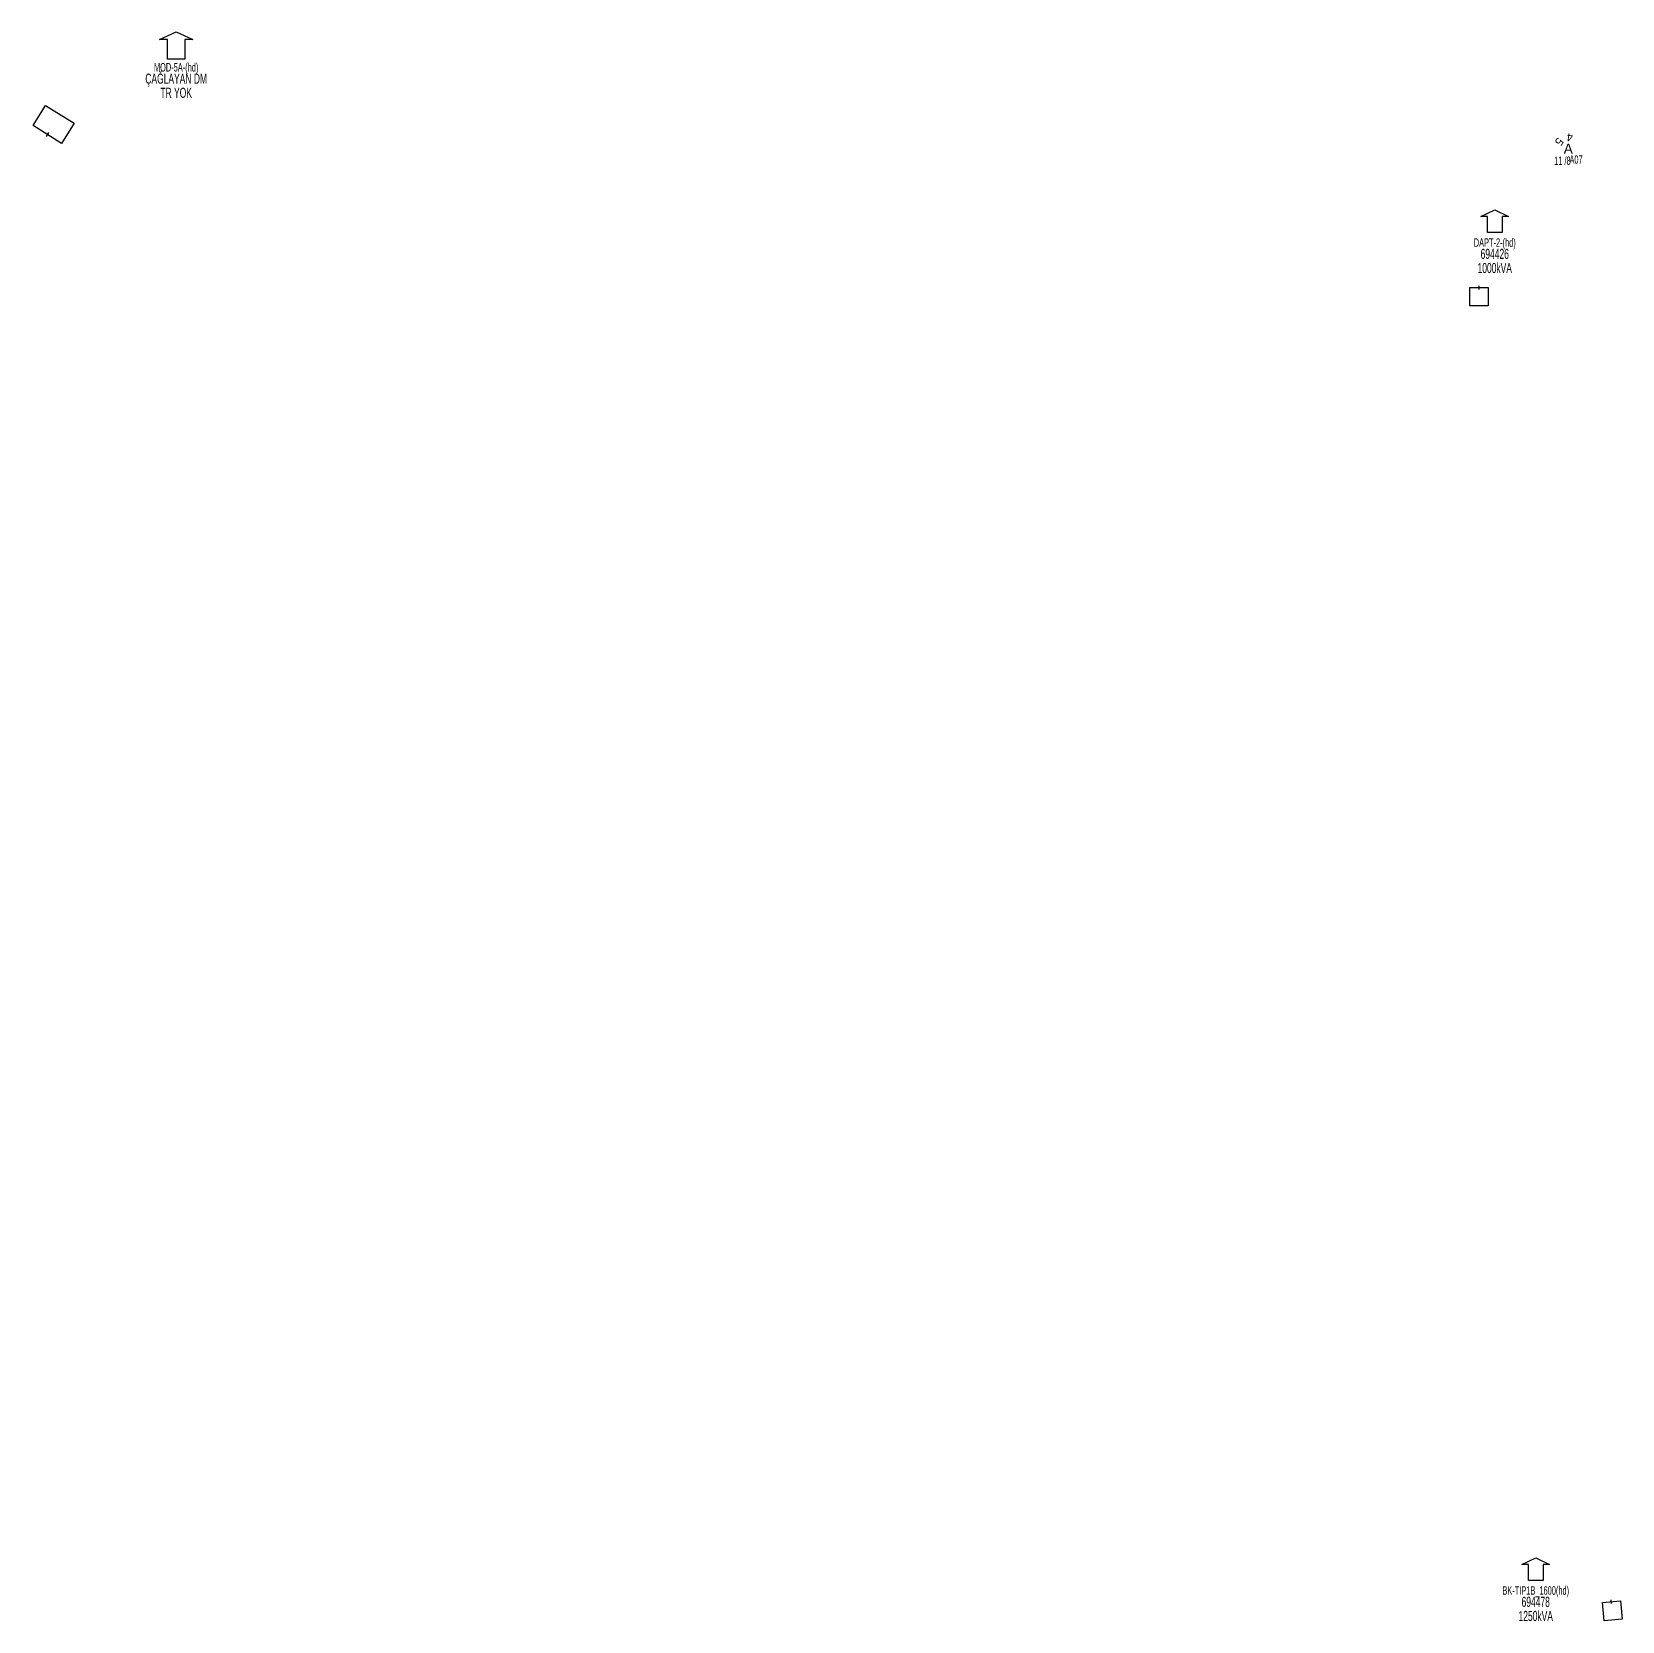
# Model space of a CAD drawing. Header units: millimetres. Extents: x 568462 to 571186, y 4080123 to 4081617.
# Drawn here: x 568914.1 to 569307.2, y 4080920.9 to 4081313.8 of the extents above; entities that cross this region are included whole.
import ezdxf
from ezdxf.enums import TextEntityAlignment as Align

# ---------------------------------------------------------------- set-up
doc = ezdxf.new("R2010")
doc.units = ezdxf.units.MM
doc.layers.add('DIREK_OG_MEVCUT', color=16, linetype='Continuous', lineweight=25)
doc.layers.add('TRAFO_MEVCUT', color=5, linetype='Continuous', lineweight=30)
doc.styles.add('Direk', font='B_CAD')
doc.styles.get("Standard").update_dxf_attribs({"font": 'Arial'})

msp = doc.modelspace()

# ---------------------------------------------------------------- texts
at = {"layer": 'DIREK_OG_MEVCUT', "color": 32, "style": 'Direk'}
for s, rotation, p in [('4', 172.84857, (569294.263336, 4081287.680898)), ('5', 232.84857, (569291.68304, 4081286.593666))]:
    msp.add_text(s, height=2, rotation=rotation, dxfattribs=at).set_placement(p, align=Align.MIDDLE_CENTER)
at = {"layer": 'DIREK_OG_MEVCUT', "style": 'Direk'}
msp.add_text('A', height=2.5, dxfattribs=at).set_placement((569293.914758, 4081284.90268), align=Align.MIDDLE_CENTER)
at = {"layer": 'DIREK_OG_MEVCUT', "width": 0.53}
for s, p in [('11 /8', (569292.464018, 4081281.917804)), ('A07', (569295.833492, 4081282.213417))]:
    msp.add_text(s, height=2.05, dxfattribs=at).set_placement(p, align=Align.MIDDLE_CENTER)
at = {"layer": 'TRAFO_MEVCUT', "width": 0.6}
for s, height, p in [('ÇAĞLAYAN DM', 2.5, (568949.811967, 4081300.951004)), ('ÇAĞLAYAN DM', 2.5, (568949.811967, 4081300.951004)), ('MOD-5A-(hd)', 2.1, (568949.811967, 4081303.951004)), ('MOD-5A-(hd)', 2.1, (568949.811967, 4081303.951004)), ('TR YOK', 2.5, (568949.811967, 4081297.451004)), ('TR YOK', 2.5, (568949.811967, 4081297.451004)), ('DAPT-2-(hd)', 2.1, (569275.735262, 4081260.637784)), ('DAPT-2-(hd)', 2.1, (569275.735262, 4081260.637784)), ('694426', 2.5, (569275.735262, 4081257.637784)), ('694426', 2.5, (569275.735262, 4081257.637784)), ('1000kVA', 2.5, (569275.735262, 4081254.137784)), ('1000kVA', 2.5, (569275.735262, 4081254.137784)), ('BK-TIP1B_1600(hd)', 2.1, (569285.866044, 4080927.485385)), ('BK-TIP1B_1600(hd)', 2.1, (569285.866044, 4080927.485385)), ('694478', 2.5, (569285.866044, 4080924.485385)), ('694478', 2.5, (569285.866044, 4080924.485385)), ('1250kVA', 2.5, (569285.866044, 4080920.985385)), ('1250kVA', 2.5, (569285.866044, 4080920.985385))]:
    msp.add_text(s, height=height, dxfattribs=at).set_placement(p, align=Align.CENTER)

# ---------------------------------------------------------------- blocks, each defined once
blk = doc.blocks.new('MEV_BINA_KARE')
at = {"layer": 'TRAFO_MEVCUT', "linetype": 'Continuous'}
for p, q in [((-2.25, -2.25), (-2.25, 2.25)), ((-2.25, 2.25), (2.25, 2.25)), ((0, 1.8), (0, 2.7)), ((2.25, 2.25), (2.25, -2.25)), ((2.25, -2.25), (-2.25, -2.25))]:
    blk.add_line(p, q, dxfattribs=at)
blk = doc.blocks.new('MEV_BETKOSK')
at = {"layer": 'TRAFO_MEVCUT', "linetype": 'Continuous'}
for p, q in [((-3.4, 2), (0, 3.6)), ((-1.8, 2), (-3.4, 2)), ((-1.8, -2), (-1.8, 2)), ((0, 3.6), (3.4, 2)), ((3.4, 2), (1.8, 2)), ((1.8, 2), (1.8, -2)), ((1.8, -2), (-1.8, -2))]:
    blk.add_line(p, q, dxfattribs=at)
blk = doc.blocks.new('MEV_DAPT')
at = {"layer": 'TRAFO_MEVCUT', "linetype": 'Continuous'}
for p, q in [((-3.4, 2), (0, 3.6)), ((-1.8, 2), (-3.4, 2)), ((-1.8, -2), (-1.8, 2)), ((0, 3.6), (3.4, 2)), ((3.4, 2), (1.8, 2)), ((1.8, 2), (1.8, -2)), ((1.8, -2), (-1.8, -2))]:
    blk.add_line(p, q, dxfattribs=at)
blk = doc.blocks.new('MEV_MOD')
at = {"layer": 'TRAFO_MEVCUT', "linetype": 'Continuous'}
for p, q in [((-3.4, 2), (0, 3.6)), ((0, 3.6), (3.4, 2)), ((-1.8, 2), (-3.4, 2)), ((-1.8, -2), (-1.8, 2)), ((3.4, 2), (1.8, 2)), ((1.8, 2), (1.8, -2)), ((1.8, -2), (-1.8, -2))]:
    blk.add_line(p, q, dxfattribs=at)

# ---------------------------------------------------------------- block references
at = {"layer": 'TRAFO_MEVCUT', "xscale": 1.199999999999999, "yscale": 1.199999999999999}
msp.add_blockref('MEV_MOD', (568949.811967, 4081309.451004), dxfattribs=at)
msp.add_blockref('MEV_MOD', (568949.811967, 4081309.451004), dxfattribs=at)
at = {"layer": 'TRAFO_MEVCUT', "yscale": 1.3, "rotation": 147.959488}
for xscale in [1.85, 1.849999999999999]:
    msp.add_blockref('MEV_BINA_KARE', (568919.519, 4081290.887), dxfattribs=dict(at, xscale=xscale))
at = {"layer": 'TRAFO_MEVCUT'}
for name, p in [('MEV_DAPT', (569275.735262, 4081266.137784)), ('MEV_DAPT', (569275.735262, 4081266.137784)), ('MEV_BINA_KARE', (569271.864, 4081248.293)), ('MEV_BINA_KARE', (569271.864, 4081248.293)), ('MEV_BETKOSK', (569285.866044, 4080932.985385)), ('MEV_BETKOSK', (569285.866044, 4080932.985385))]:
    msp.add_blockref(name, p, dxfattribs=at)
at = {"layer": 'TRAFO_MEVCUT', "rotation": 5.191799999999999}
msp.add_blockref('MEV_BINA_KARE', (569304.793, 4080923.516), dxfattribs=at)
msp.add_blockref('MEV_BINA_KARE', (569304.793, 4080923.516), dxfattribs=at)

msp.set_redraw_order([(e.dxf.handle, doc.entitydb.next_handle()) for e in msp.query("TEXT MTEXT ATTDEF DIMENSION ARC_DIMENSION")])  # texts and dimensions are drawn at this point

doc.saveas('drawing.dxf')
